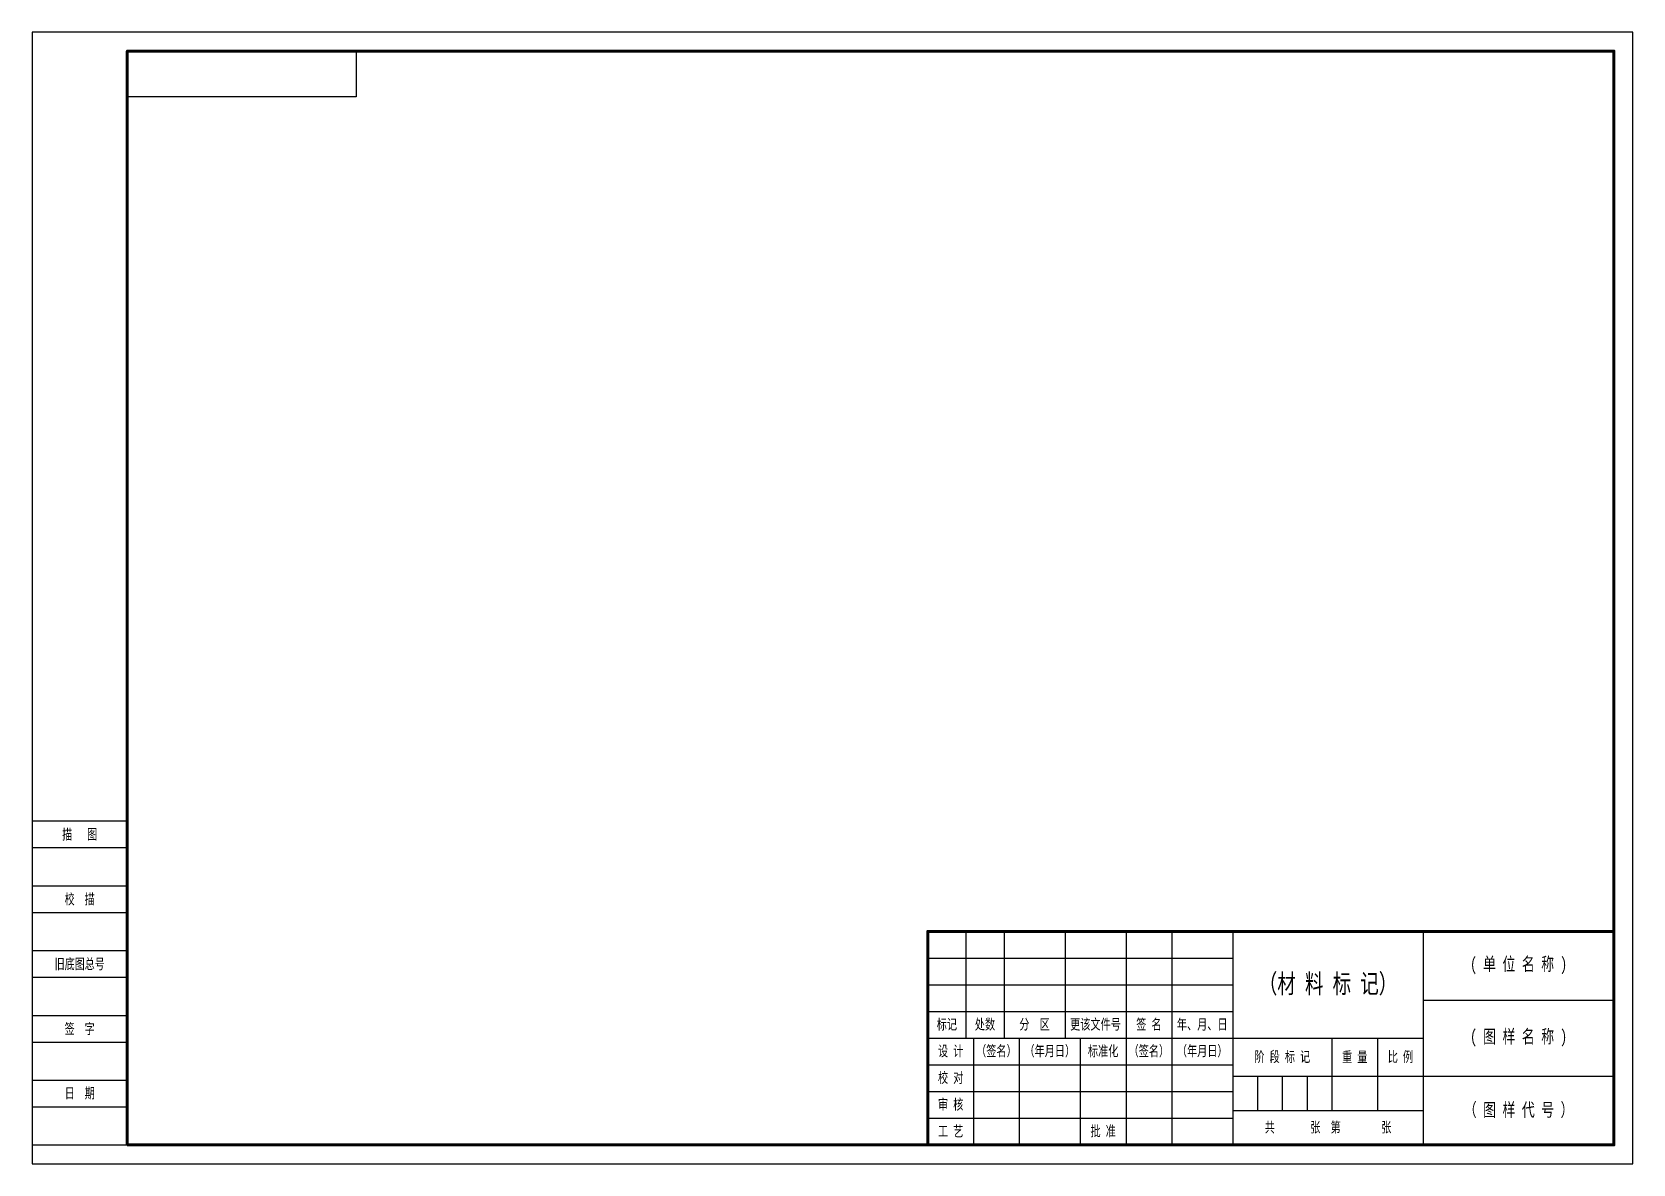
# Model space of a CAD drawing. Header units: millimetres. Extents: x -242 to 4956, y 0 to 6520.
# Drawn here: x 0 to 420, y 1239 to 1536 of the extents above; entities that cross this region are included whole.
import ezdxf
from ezdxf.enums import TextEntityAlignment as Align

# ---------------------------------------------------------------- set-up
doc = ezdxf.new("R2010")
doc.units = ezdxf.units.MM
doc.styles.add('样式 1', font='', dxfattribs={"width": 0.71})
doc.styles.get('样式 1').set_extended_font_data('SimSun')

msp = doc.modelspace()

# ---------------------------------------------------------------- texts
at = {"style": '样式 1', "width": 0.7}
for s, p in [('描   图', (12.5, 1325.5)), ('校  描', (12.5, 1308.5)), ('旧底图总号', (12.5, 1291.5)), ('签  字', (12.5, 1274.5)), ('日  期', (12.51, 1257.6))]:
    msp.add_text(s, height=2.75, dxfattribs=at).set_placement(p, align=Align.MIDDLE_CENTER)
at = {"attachment_point": 5, "style": '样式 1'}
for s, width, insert, char_height in [('( 单 位 名 称 )', 50, (390, 1291), 3.5), ('（材 料 标 记）', 55.8227, (340, 1286), 5), ('标记', 10, (240, 1275.5), 2.75), ('{\\fFangSong_GB2312|b0|i0|c134|p49;处数}', 10, (250, 1275.5), 2.75), ('分  区', 16, (263, 1275.5), 2.75), ('更该文件号', 18.9744, (279, 1275.5), 2.75), ('年、月、日', 16, (307, 1275.5), 2.75), ('( 图 样 名 称 )', 50, (390, 1272), 3.5), ('设 计', 12, (241, 1268.5), 2.75), ('（签名）', 12, (253, 1268.5), 2.75), ('（年月日）', 16, (267, 1268.5), 2.75), ('标准化', 12, (281, 1268.5), 2.75), ('（签名）', 12, (293, 1268.5), 2.75), ('（年月日）', 16, (307, 1268.5), 2.75), ('阶 段 标 记', 26, (328, 1267), 2.75), ('重 量', 12, (347, 1267), 2.75), ('比 例', 12, (359, 1267), 2.75), ('校 对', 12, (241, 1261.5), 2.75), ('审 核', 12, (241, 1254.5), 2.75), ('（ 图 样 代 号 ）', 50, (390, 1253), 3.5), ('工 艺', 12, (241, 1247.5), 2.75), ('批 准', 12, (281, 1247.5), 2.75), ('共       张  第        张', 50, (340, 1248.5), 2.75)]:
    msp.add_mtext_dynamic_manual_height_columns(s, width=width, gutter_width=12.5, heights=[0], dxfattribs=dict(at, insert=insert, char_height=char_height))
at = {"insert": (293, 1275.5), "char_height": 2.75, "attachment_point": 5, "style": '样式 1'}
msp.add_mtext_dynamic_auto_height_columns('签 名', width=12, gutter_width=12.5, height=7, count=1, dxfattribs=at)

# ---------------------------------------------------------------- linework, layer by layer
for p, q in [((0, 1329), (25, 1329)), ((0, 1322), (25, 1322)), ((0, 1312), (25, 1312)), ((0, 1305), (25, 1305)), ((245, 1300), (245, 1272)), ((255, 1300), (255, 1272)), ((271, 1300), (271, 1272)), ((287, 1300), (287, 1244)), ((299, 1300), (299, 1244)), ((315, 1300), (315, 1244)), ((365, 1300), (365, 1244)), ((0, 1295), (25, 1295)), ((235, 1293), (315, 1293)), ((0, 1288), (25, 1288)), ((235, 1286), (315, 1286)), ((365, 1282), (415, 1282)), ((0, 1278), (25, 1278)), ((235, 1279), (315, 1279)), ((0, 1271), (25, 1271)), ((235, 1272), (365, 1272)), ((247, 1272), (247, 1244)), ((259, 1272), (259, 1244)), ((275, 1272), (275, 1244)), ((341, 1272), (341, 1253)), ((353, 1272), (353, 1253)), ((235, 1265), (315, 1265)), ((0, 1261), (25, 1261)), ((315, 1262), (415, 1262)), ((321.5, 1262), (321.5, 1253)), ((328, 1262), (328, 1253)), ((334.5, 1262), (334.5, 1253)), ((235, 1258), (315, 1258)), ((0, 1254), (25, 1254)), ((315, 1253), (365, 1253)), ((235, 1251), (315, 1251)), ((0, 1244), (25, 1244))]:
    msp.add_line(p, q)
for points in [[(0, 1239), (420, 1239), (420, 1536), (0, 1536)], [(85, 1519), (25, 1519), (25, 1531), (85, 1531)]]:
    msp.add_lwpolyline(points, close=True)
at = {"lineweight": 70}
for points in [[(25, 1244), (415, 1244), (415, 1531), (25, 1531)], [(415, 1244), (235, 1244), (235, 1300), (415, 1300)]]:
    msp.add_lwpolyline(points, close=True, dxfattribs=at)

msp.set_redraw_order([(e.dxf.handle, doc.entitydb.next_handle()) for e in msp.query("TEXT MTEXT ATTDEF DIMENSION ARC_DIMENSION")])  # texts and dimensions are drawn at this point

doc.saveas('drawing.dxf')
